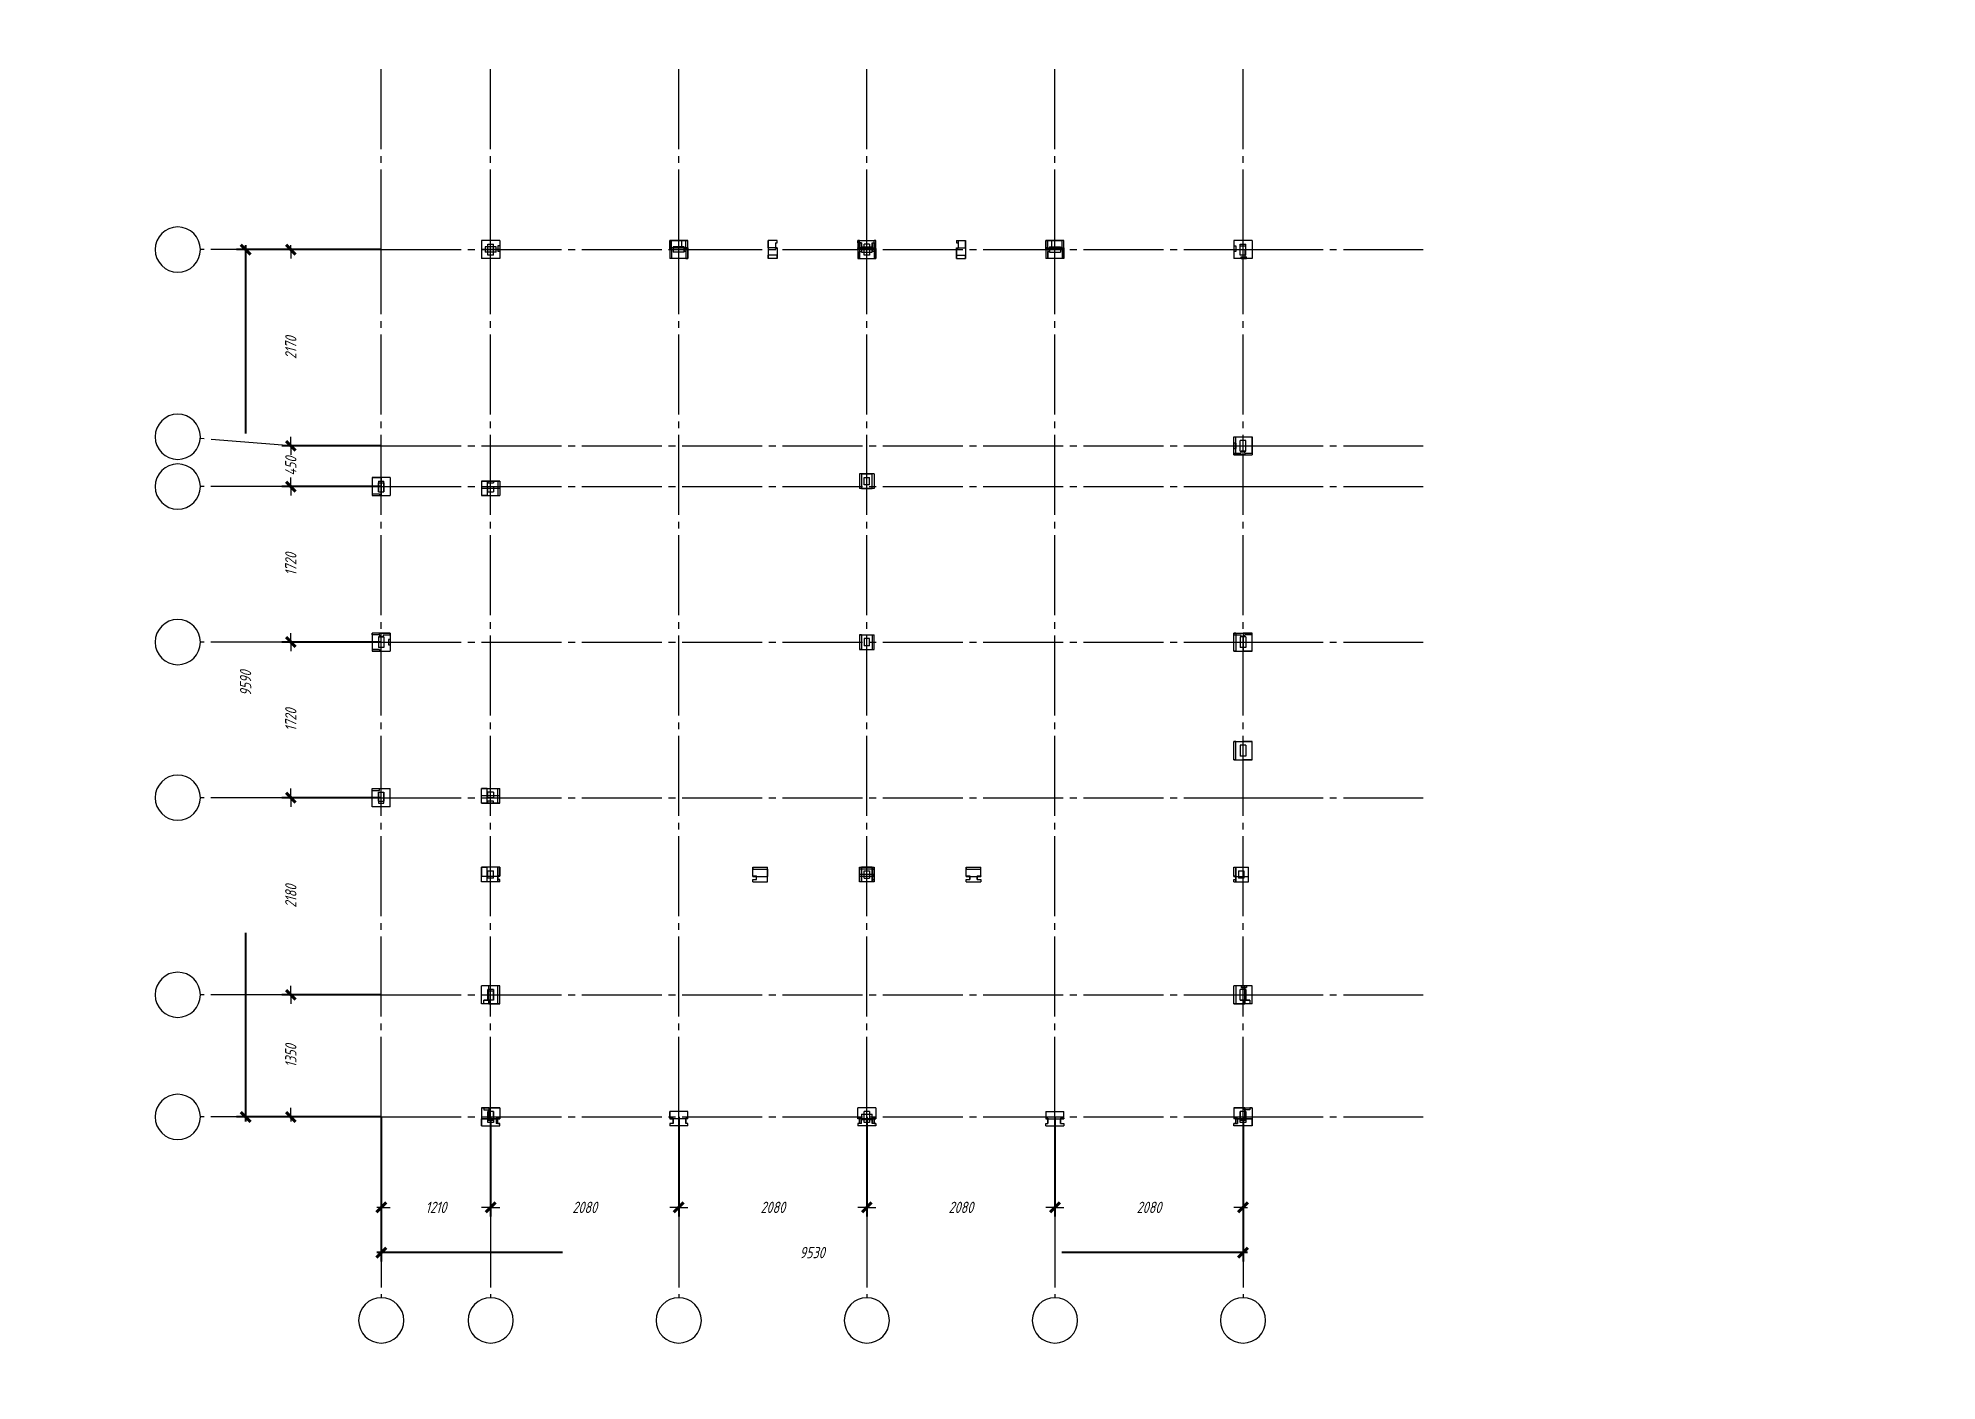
# Model space of a CAD drawing. Header units: millimetres. Extents: x 0 to 10500, y 0 to 297.
# Drawn here: x 2940 to 3360, y 0 to 297 of the extents above; entities that cross this region are included whole.
import ezdxf

# ---------------------------------------------------------------- set-up
doc = ezdxf.new("R2010")
doc.units = ezdxf.units.MM
for name, pattern in [('K5LT_AXLED', [22.1875, 17.6875, -1.5, 1.5, -1.5]), ('K5LT_BASIC', [0]), ('K5LT_THIN', [0])]:
    doc.linetypes.add(name, pattern=pattern)
doc.layers.add('Системный слой', color=7, linetype='Continuous')
doc.styles.add('KDIMTEXTSTYLE', font='GOST_AU.SHX', dxfattribs={"width": 0.96, "oblique": 15, "height": 5})
doc.styles.add('KTEXTSTYLE', font='GOST_AU.SHX', dxfattribs={"width": 0.96, "height": 5})
doc.dimstyles.new('KDIMSTYLE (0.02)', dxfattribs={"dimtxt": 5, "dimasz": 1, "dimexe": 2, "dimexo": 0, "dimgap": 1, "dimtad": 1, "dimlfac": 50, "dimtxsty": 'KDIMTEXTSTYLE', "dimsah": 1, "dimcen": 0, "dimdle": 1, "dimadec": 0, "dimazin": 0, "dimtfac": 0.667, "dimtmove": 0, "dimatfit": 3, "dimfxl": 0, "dimtvp": 1, "dimtolj": 1, "dimtzin": 0, "dimarcsym": 0})

msp = doc.modelspace()

# ---------------------------------------------------------------- blocks, each defined once
blk = doc.blocks.new('U263')
at = {"layer": 'Системный слой', "color": 30, "linetype": 'K5LT_AXLED', "lineweight": 18}
for p, q in [((2995.914169565281, 58.4019691759321), (2975.914169565281, 58.4019691759321)), ((3015.914169565281, 58.4019691759321), (2995.914169565281, 58.4019691759321)), ((3015.914169565281, 58.4019691759321), (3206.51416956528, 58.40196917593208)), ((3206.51416956528, 58.40196917593208), (3246.51416956528, 58.40196917593208))]:
    blk.add_line(p, q, dxfattribs=at)
at = {"layer": 'Системный слой', "color": 7, "linetype": 'K5LT_THIN', "lineweight": 18}
blk.add_arc((2970.914169565281, 58.4019691759321), 5, 0, 359.999994270422, dxfattribs=at)
blk = doc.blocks.new('U264')
at = {"layer": 'Системный слой', "color": 30, "linetype": 'K5LT_AXLED', "lineweight": 18}
for p, q in [((2995.914169565281, 85.4019691759321), (2975.914169565281, 85.4019691759321)), ((3015.914169565281, 85.4019691759321), (2995.914169565281, 85.4019691759321)), ((3015.914169565281, 85.4019691759321), (3206.51416956528, 85.40196917593208)), ((3206.51416956528, 85.40196917593208), (3246.51416956528, 85.40196917593208))]:
    blk.add_line(p, q, dxfattribs=at)
at = {"layer": 'Системный слой', "color": 7, "linetype": 'K5LT_THIN', "lineweight": 18}
blk.add_arc((2970.914169565281, 85.4019691759321), 5, 0, 359.999994270422, dxfattribs=at)
blk = doc.blocks.new('U265')
at = {"layer": 'Системный слой', "color": 30, "linetype": 'K5LT_AXLED', "lineweight": 18}
for p, q in [((2995.914169565281, 129.0019691759321), (2975.914169565281, 129.0019691759321)), ((3015.914169565281, 129.0019691759321), (2995.914169565281, 129.0019691759321)), ((3015.914169565281, 129.0019691759321), (3206.51416956528, 129.0019691759321)), ((3206.51416956528, 129.0019691759321), (3246.51416956528, 129.0019691759321))]:
    blk.add_line(p, q, dxfattribs=at)
at = {"layer": 'Системный слой', "color": 7, "linetype": 'K5LT_THIN', "lineweight": 18}
blk.add_arc((2970.914169565281, 129.0019691759321), 5, 0, 359.999994270422, dxfattribs=at)
blk = doc.blocks.new('U266')
at = {"layer": 'Системный слой', "color": 30, "linetype": 'K5LT_AXLED', "lineweight": 18}
for p, q in [((2995.914169565281, 163.4019691759321), (2975.914169565281, 163.4019691759321)), ((3015.914169565281, 163.4019691759321), (2995.914169565281, 163.4019691759321)), ((3015.914169565281, 163.4019691759321), (3206.51416956528, 163.4019691759321)), ((3206.51416956528, 163.4019691759321), (3246.51416956528, 163.4019691759321))]:
    blk.add_line(p, q, dxfattribs=at)
at = {"layer": 'Системный слой', "color": 7, "linetype": 'K5LT_THIN', "lineweight": 18}
blk.add_arc((2970.914169565281, 163.4019691759321), 5, 0, 359.999994270422, dxfattribs=at)
blk = doc.blocks.new('U267')
at = {"layer": 'Системный слой', "color": 30, "linetype": 'K5LT_AXLED', "lineweight": 18}
for p, q in [((2995.914169565281, 197.8019691759321), (2975.914169565281, 197.8019691759321)), ((3015.914169565281, 197.8019691759321), (2995.914169565281, 197.8019691759321)), ((3015.914169565281, 197.8019691759321), (3206.51416956528, 197.8019691759321)), ((3206.51416956528, 197.8019691759321), (3246.51416956528, 197.8019691759321))]:
    blk.add_line(p, q, dxfattribs=at)
at = {"layer": 'Системный слой', "color": 7, "linetype": 'K5LT_THIN', "lineweight": 18}
blk.add_arc((2970.914169565281, 197.8019691759321), 5, 0, 359.999994270422, dxfattribs=at)
blk = doc.blocks.new('U268')
at = {"layer": 'Системный слой', "color": 30, "linetype": 'K5LT_AXLED', "lineweight": 18}
for p, q in [((2995.914169565281, 206.8019691759321), (2975.898245957961, 208.4032430645177)), ((3015.914169565281, 206.8019691759321), (2995.914169565281, 206.8019691759321)), ((3015.914169565281, 206.8019691759321), (3206.51416956528, 206.8019691759321)), ((3206.51416956528, 206.8019691759321), (3246.51416956528, 206.8019691759321))]:
    blk.add_line(p, q, dxfattribs=at)
at = {"layer": 'Системный слой', "color": 7, "linetype": 'K5LT_THIN', "lineweight": 18}
blk.add_arc((2970.914169565281, 208.8019691759321), 5, 0, 359.999994270422, dxfattribs=at)
blk = doc.blocks.new('U269')
at = {"layer": 'Системный слой', "color": 30, "linetype": 'K5LT_AXLED', "lineweight": 18}
for p, q in [((2995.914169565281, 250.2019691759321), (2975.914169565281, 250.2019691759321)), ((3015.914169565281, 250.2019691759321), (2995.914169565281, 250.2019691759321)), ((3015.914169565281, 250.2019691759321), (3206.51416956528, 250.2019691759321)), ((3206.51416956528, 250.2019691759321), (3246.51416956528, 250.2019691759321))]:
    blk.add_line(p, q, dxfattribs=at)
at = {"layer": 'Системный слой', "color": 7, "linetype": 'K5LT_THIN', "lineweight": 18}
blk.add_arc((2970.914169565281, 250.2019691759321), 5, 0, 359.999994270422, dxfattribs=at)
blk = doc.blocks.new('U270')
at = {"layer": 'Системный слой', "color": 30, "linetype": 'K5LT_AXLED', "lineweight": 18}
for p, q in [((3015.914169565281, 250.2019691759321), (3015.914169565281, 290.2019691759321)), ((3015.914169565281, 58.4019691759321), (3015.914169565281, 250.2019691759321)), ((3015.914169565281, 58.4019691759321), (3015.914169565281, 38.4019691759321)), ((3015.914169565281, 38.4019691759321), (3015.914169565281, 18.4019691759321))]:
    blk.add_line(p, q, dxfattribs=at)
at = {"layer": 'Системный слой', "color": 7, "linetype": 'K5LT_THIN', "lineweight": 18}
blk.add_arc((3015.914169565281, 13.4019691759321), 5, 0, 359.999994270422, dxfattribs=at)
blk = doc.blocks.new('U271')
at = {"layer": 'Системный слой', "color": 30, "linetype": 'K5LT_AXLED', "lineweight": 18}
for p, q in [((3040.11416956528, 250.2019691759321), (3040.11416956528, 290.2019691759321)), ((3040.11416956528, 58.4019691759321), (3040.11416956528, 250.2019691759321)), ((3040.11416956528, 58.4019691759321), (3040.11416956528, 38.4019691759321)), ((3040.11416956528, 38.4019691759321), (3040.11416956528, 18.4019691759321))]:
    blk.add_line(p, q, dxfattribs=at)
at = {"layer": 'Системный слой', "color": 7, "linetype": 'K5LT_THIN', "lineweight": 18}
blk.add_arc((3040.11416956528, 13.4019691759321), 5, 0, 359.999994270422, dxfattribs=at)
blk = doc.blocks.new('U272')
at = {"layer": 'Системный слой', "color": 30, "linetype": 'K5LT_AXLED', "lineweight": 18}
for p, q in [((3081.71416956528, 250.2019691759321), (3081.71416956528, 290.2019691759321)), ((3081.71416956528, 58.40196917593209), (3081.71416956528, 250.2019691759321)), ((3081.71416956528, 58.40196917593209), (3081.71416956528, 38.40196917593209)), ((3081.71416956528, 38.40196917593209), (3081.71416956528, 18.40196917593209))]:
    blk.add_line(p, q, dxfattribs=at)
at = {"layer": 'Системный слой', "color": 7, "linetype": 'K5LT_THIN', "lineweight": 18}
blk.add_arc((3081.71416956528, 13.40196917593209), 5, 0, 359.999994270422, dxfattribs=at)
blk = doc.blocks.new('U273')
at = {"layer": 'Системный слой', "color": 30, "linetype": 'K5LT_AXLED', "lineweight": 18}
for p, q in [((3123.31416956528, 250.2019691759321), (3123.31416956528, 290.2019691759321)), ((3123.31416956528, 58.40196917593209), (3123.31416956528, 250.2019691759321)), ((3123.31416956528, 58.40196917593209), (3123.31416956528, 38.40196917593209)), ((3123.31416956528, 38.40196917593209), (3123.31416956528, 18.40196917593209))]:
    blk.add_line(p, q, dxfattribs=at)
at = {"layer": 'Системный слой', "color": 7, "linetype": 'K5LT_THIN', "lineweight": 18}
blk.add_arc((3123.31416956528, 13.40196917593209), 5, 0, 359.999994270422, dxfattribs=at)
blk = doc.blocks.new('U274')
at = {"layer": 'Системный слой', "color": 30, "linetype": 'K5LT_AXLED', "lineweight": 18}
for p, q in [((3164.914169565281, 250.2019691759321), (3164.914169565281, 290.2019691759321)), ((3164.914169565281, 58.40196917593209), (3164.914169565281, 250.2019691759321)), ((3164.914169565281, 58.40196917593209), (3164.914169565281, 38.40196917593209)), ((3164.914169565281, 38.40196917593209), (3164.914169565281, 18.40196917593209))]:
    blk.add_line(p, q, dxfattribs=at)
at = {"layer": 'Системный слой', "color": 7, "linetype": 'K5LT_THIN', "lineweight": 18}
blk.add_arc((3164.914169565281, 13.40196917593209), 5, 0, 359.999994270422, dxfattribs=at)
blk = doc.blocks.new('U275')
at = {"layer": 'Системный слой', "color": 30, "linetype": 'K5LT_AXLED', "lineweight": 18}
for p, q in [((3206.51416956528, 250.2019691759321), (3206.51416956528, 290.2019691759321)), ((3206.51416956528, 58.40196917593208), (3206.51416956528, 250.2019691759321)), ((3206.51416956528, 58.40196917593208), (3206.51416956528, 38.40196917593208)), ((3206.51416956528, 38.40196917593208), (3206.51416956528, 18.40196917593208))]:
    blk.add_line(p, q, dxfattribs=at)
at = {"layer": 'Системный слой', "color": 7, "linetype": 'K5LT_THIN', "lineweight": 18}
blk.add_arc((3206.51416956528, 13.40196917593208), 5, 0, 359.999994270422, dxfattribs=at)
blk = doc.blocks.new('U262')
at = {"layer": 'Системный слой'}
for name in ['U270', 'U271', 'U272', 'U273', 'U274', 'U275', 'U269', 'U268', 'U267', 'U266', 'U265', 'U264', 'U263']:
    blk.add_blockref(name, (0, 0), dxfattribs=at)
blk = doc.blocks.new('U284')
at = {"layer": 'Системный слой', "color": 7, "linetype": 'K5LT_THIN', "lineweight": 18}
for p, q in [((3038.11412072528, 252.2019242859322), (3038.11412072528, 248.2019240259322)), ((3042.11418464528, 252.2018370859322), (3038.11418798528, 252.2018370859322)), ((3038.11418798528, 252.2018370859322), (3038.11418798528, 250.2018297259322)), ((3042.114120985279, 252.2019242859322), (3042.114120985279, 248.2019240259322)), ((3042.11418464528, 252.2018370859322), (3042.11418464528, 250.2018297259322)), ((3079.71408586528, 250.6020464659321), (3079.71408586528, 252.2020340459321)), ((3079.71413988528, 250.2018770459322), (3079.71413988528, 252.2018761859322)), ((3083.31415482528, 252.2018220459322), (3079.71415840528, 252.2018220459322)), ((3083.71420192528, 252.2016641859322), (3079.71421240528, 252.2016641859322)), ((3079.71421240528, 252.2016641859322), (3079.71421240528, 248.2016746659322)), ((3080.11414568528, 250.2018593659322), (3080.11414568528, 252.2018581459322)), ((3080.114152805279, 252.2018370859322), (3083.314150125279, 252.2018370859322)), ((3082.39995452528, 250.6020621659322), (3082.39995398528, 252.2020490859322)), ((3083.71408614528, 252.2020490859322), (3082.39995398528, 252.2020490859322)), ((3083.31414370528, 250.2018593659322), (3083.31414370528, 252.2018581459322)), ((3083.31415482528, 250.6018236459322), (3083.31415482528, 252.2018220459322)), ((3083.31417020528, 252.2017716859322), (3083.71416958528, 252.2017716859322)), ((3083.714090665279, 250.6020478459321), (3083.714090665279, 252.2020340459321)), ((3083.71413816528, 250.2018770459322), (3083.71413816528, 252.2018761859322)), ((3083.71420192528, 248.2016746659322), (3083.71420192528, 252.2016641859322)), ((3103.51410686528, 252.2020980259322), (3101.51410360528, 252.2020925659321)), ((3101.51410360528, 250.6021201059321), (3101.51410360528, 252.2020925659321)), ((3101.51413016528, 252.2018659659322), (3101.51413016528, 249.0018670659322)), ((3103.51411388528, 251.6820334259322), (3103.51411388528, 252.2020253459322)), ((3121.31410344528, 252.2016641859322), (3121.31410344528, 248.2016746659322)), ((3121.31410344528, 252.2016641859322), (3125.31409296528, 252.2016641859322)), ((3121.71411290528, 252.2017792059321), (3121.314113485279, 252.2017792059321)), ((3121.314121925279, 251.6818764059321), (3121.314121925279, 252.2018761859322)), ((3121.31413570528, 252.2020340459321), (3124.91414000528, 252.2020340459321)), ((3121.71411222528, 250.6017695859322), (3121.71411222528, 252.2017716859322)), ((3121.71411290528, 251.6817799459322), (3121.71411290528, 252.2017792059321)), ((3121.71411806528, 252.2018370859322), (3124.91411538528, 252.2018370859322)), ((3121.714119985279, 250.2018593659322), (3121.714119985279, 252.2018581459322)), ((3124.91410832528, 251.6817799459322), (3124.91410832528, 252.2017792059321)), ((3125.31410774528, 252.2017792059321), (3124.91410832528, 252.2017792059321)), ((3124.91411800528, 250.2018593659322), (3124.91411800528, 252.2018581459322)), ((3124.91412038528, 250.6018643259321), (3124.91412038528, 252.2018761859322)), ((3125.314106785279, 248.2017777259322), (3125.314106785279, 252.2017716859322)), ((3125.31414242528, 251.6820483859321), (3125.31414242528, 252.2020490859322)), ((3143.11416600528, 252.2020400459321), (3143.11416600528, 251.6820483859321)), ((3143.11416600528, 252.2020400459321), (3145.11416870528, 252.2020400459321)), ((3143.51411188528, 252.2018656459321), (3143.51411188528, 250.6018628459322)), ((3143.51411188528, 252.2018656459321), (3145.114110665279, 252.2018656459321)), ((3145.114110665279, 252.2018656459321), (3145.114110665279, 249.0018670659322)), ((3145.11416370528, 250.6020195859321), (3145.11416370528, 252.2020250059322)), ((3166.91398400528, 252.2016641859322), (3162.91399448528, 252.2016641859322)), ((3162.91399448528, 252.2016641859322), (3162.91399448528, 248.2016746659322)), ((3163.31404940528, 252.2017716859322), (3162.91405000528, 252.2017716859322)), ((3162.91410398528, 250.2018770459322), (3162.91410398528, 252.2018761859322)), ((3162.91419514528, 250.6020370259321), (3162.91419514528, 252.2020526659321)), ((3162.91419514528, 252.2020526659321), (3164.22824764528, 252.2020490859322)), ((3163.31407562528, 250.6018236459322), (3163.31407562528, 252.2018220459322)), ((3166.914072065279, 252.2018220459322), (3163.31407562528, 252.2018220459322)), ((3163.31408332528, 252.2018370859322), (3166.51408066528, 252.2018370859322)), ((3163.31409428528, 250.2018593659322), (3163.31409428528, 252.2018581459322)), ((3164.22824764528, 250.6020335059322), (3164.22824764528, 252.2020490859322)), ((3166.51409230528, 250.2018593659322), (3166.51409230528, 252.2018581459322)), ((3166.91398400528, 248.2016746659322), (3166.91398400528, 252.2016641859322)), ((3166.91410226528, 250.2018770459322), (3166.91410226528, 252.2018761859322)), ((3166.91419030528, 250.6020187059321), (3166.91419030528, 252.2020340459321)), ((3208.51404572528, 252.2018370859322), (3204.514049065279, 252.2018370859322)), ((3204.514049065279, 252.2018370859322), (3204.514049065279, 250.2018297259322)), ((3204.51413154528, 252.2019242859322), (3204.51413154528, 248.2019240259322)), ((3208.51404572528, 252.2018370859322), (3208.51404572528, 248.2018404259322)), ((3042.11418464528, 250.2018297259322), (3038.11418798528, 250.2018297259322)), ((3042.114310885279, 248.2016746659322), (3038.114321365279, 248.2016746659322)), ((3038.91431926528, 250.8016682259321), (3038.91431926528, 249.6016713659321)), ((3041.31431298528, 249.6016713659321), (3038.91431926528, 249.6016713659321)), ((3041.31431632528, 250.8016637659322), (3038.91432272528, 250.8016637659322)), ((3039.51408406528, 249.0019284459322), (3039.51408324528, 251.4019283059322)), ((3039.51408666528, 251.4019238259322), (3040.71408674528, 251.4019242459322)), ((3040.71408756528, 249.0019244859321), (3039.51408748528, 249.0019240859321)), ((3040.71408756528, 249.0019244859321), (3040.71408674528, 251.4019242459322)), ((3041.31431298528, 249.6016713659321), (3041.31431298528, 250.8016682259321)), ((3042.11421468528, 251.0017974659322), (3041.714215185279, 251.0017974659322)), ((3041.714215185279, 251.0017974659322), (3041.714215185279, 249.8017989659322)), ((3042.11421468528, 249.8017989659322), (3041.714215185279, 249.8017989659322)), ((3042.11421468528, 251.0017974659322), (3042.11421468528, 249.8017989659322)), ((3079.71407434528, 250.6020796259322), (3079.71407434528, 248.2020615859323)), ((3083.714090665279, 250.6020478459321), (3079.71408586528, 250.6020464659321)), ((3079.71413988528, 250.2018770459322), (3083.71413816528, 250.2018770459322)), ((3080.11414568528, 250.2018593659322), (3079.71414604528, 250.2018593659322)), ((3079.71414604528, 250.2018593659322), (3079.71414604528, 248.2018606059322)), ((3080.114152805279, 248.2018404259322), (3079.714153265279, 248.2018404259322)), ((3083.71420192528, 248.2016746659322), (3079.71421240528, 248.2016746659322)), ((3083.31414370528, 250.2018593659322), (3080.11414568528, 250.2018593659322)), ((3080.11414568528, 250.2018593659322), (3080.11414568528, 248.2018606059322)), ((3080.514210305279, 250.8016682259321), (3080.514210305279, 249.6016713659321)), ((3082.91420402528, 249.6016713659321), (3080.514210305279, 249.6016713659321)), ((3082.91420542528, 250.8016637659322), (3080.51421182528, 250.8016637659322)), ((3083.71408506528, 250.6020661659322), (3082.39995452528, 250.6020621659322)), ((3083.31416790528, 250.6017814859322), (3082.91416848528, 250.6017769859322)), ((3083.31416790528, 249.8017781259322), (3082.91416848528, 249.8017781259322)), ((3082.91417080528, 250.6017695859322), (3082.91417080528, 249.8017707859322)), ((3082.91420402528, 249.6016713659321), (3082.91420402528, 250.8016682259321)), ((3083.71414358528, 250.2018593659322), (3083.31414370528, 250.2018593659322)), ((3083.31414370528, 250.2018593659322), (3083.31414370528, 248.2018606059322)), ((3083.314150125279, 248.2018404259322), (3083.71414992528, 248.2018404259322)), ((3083.31416790528, 250.6017814859322), (3083.71416732528, 250.6017814859322)), ((3083.31416790528, 249.8017781259322), (3083.31416790528, 248.2017849259321)), ((3083.71414358528, 250.2018593659322), (3083.71414358528, 248.2018606059322)), ((3083.71415444528, 250.6018236459322), (3083.71415444528, 250.2018150059322)), ((3083.71416732528, 250.6017814859322), (3083.71416732528, 248.2017849259321)), ((3103.51410436528, 250.6021517459322), (3101.514100565279, 250.6021456859322)), ((3101.514100565279, 250.6021456859322), (3101.514100565279, 248.2021099459322)), ((3103.51410436528, 248.2021151859322), (3101.514100565279, 248.2021099459322)), ((3103.11411390528, 250.6020195859321), (3101.51411148528, 250.6020195859321)), ((3103.51412926528, 249.0018670659322), (3101.51413016528, 249.0018670659322)), ((3101.51413034528, 248.2018663059322), (3101.51413034528, 249.0018656059321)), ((3103.11411390528, 251.6820334259322), (3103.11411390528, 250.6020195859321)), ((3103.11411360528, 250.4420348859321), (3103.11411360528, 250.6020225459321)), ((3103.11411360528, 250.6020225459321), (3103.51411360528, 250.6020225459321)), ((3103.114129945279, 251.6818749059322), (3103.51412926528, 251.6818749059322)), ((3103.114129945279, 251.6818749059322), (3103.114129945279, 250.4418754659321)), ((3103.114129945279, 250.4418754659321), (3103.51412926528, 250.4418754659321)), ((3103.51410436528, 250.6021517459322), (3103.51410436528, 248.2021151859322)), ((3103.51411360528, 250.4420348859321), (3103.51411360528, 250.6020225459321)), ((3103.51412926528, 250.4418754659321), (3103.51412926528, 249.0018670659322)), ((3103.51412940528, 248.2018663059322), (3103.51412940528, 249.0018656059321)), ((3121.31410344528, 248.2016746659322), (3125.31409296528, 248.2016746659322)), ((3121.314113485279, 251.6817799459322), (3121.71411290528, 251.6817799459322)), ((3121.314113485279, 250.4417817259322), (3121.314113485279, 248.2017849259321)), ((3121.71411806528, 248.2018404259322), (3121.31411852528, 248.2018404259322)), ((3121.714119985279, 250.2018593659322), (3121.314120365279, 250.2018593659322)), ((3121.314120365279, 250.2018593659322), (3121.314120365279, 248.2018606059322)), ((3122.11412158528, 251.6818764059321), (3121.314121925279, 251.6818764059321)), ((3121.314121925279, 250.4418769459322), (3121.314121925279, 250.2018770459322)), ((3121.314121925279, 250.2018770459322), (3125.31412020528, 250.2018770459322)), ((3121.31413596528, 250.4420348859321), (3121.31413596528, 250.6020225459321)), ((3122.11413694528, 250.4420348859321), (3121.31413596528, 250.4420348859321)), ((3121.314136745279, 250.6020314259322), (3122.11413780528, 250.6020314259322)), ((3121.71411262528, 251.6817769659321), (3122.11411204528, 251.6817769659321)), ((3121.71411262528, 251.6817769659321), (3121.71411262528, 250.6017740259321)), ((3122.11411204528, 250.6017740259321), (3121.71411262528, 250.6017740259321)), ((3121.71411290528, 248.2017849259321), (3121.71411290528, 249.8017781259322)), ((3121.71411290528, 249.8017781259322), (3122.11411232528, 249.8017781259322)), ((3124.91411800528, 250.2018593659322), (3121.714119985279, 250.2018593659322)), ((3121.714119985279, 250.2018593659322), (3121.714119985279, 248.2018606059322)), ((3122.11410134528, 250.8016682259321), (3124.514095065279, 250.8016682259321)), ((3122.11410134528, 250.8016682259321), (3122.11410134528, 249.6016713659321)), ((3122.11410092528, 249.6016669659321), (3124.51409452528, 249.6016669659321)), ((3122.11411160528, 250.6017695859322), (3122.11411160528, 249.8017707859322)), ((3122.11411232528, 250.4417817259322), (3122.11411232528, 249.8017781259322)), ((3122.11412158528, 250.4418769459322), (3122.11412158528, 251.6818764059321)), ((3122.114136645279, 251.6820334259322), (3122.114136645279, 250.6020195859321)), ((3122.11413694528, 250.4420348859321), (3122.11413694528, 250.6020225459321)), ((3122.114136645279, 250.6020195859321), (3124.91414000528, 250.6020195859321)), ((3122.11413808528, 250.6020343859322), (3124.51414134528, 250.6020343859322)), ((3123.91412268528, 251.4021493859321), (3122.71411978528, 251.4021489859321)), ((3122.71412062528, 249.0021436059322), (3122.71411978528, 251.4021489859321)), ((3123.91412350528, 249.0021440259322), (3122.71412062528, 249.0021436059322)), ((3123.91412268528, 251.4021493859321), (3123.91412350528, 249.0021440259322)), ((3124.514095065279, 249.6016713659321), (3124.514095065279, 250.8016682259321)), ((3124.51410798528, 249.8017707859322), (3124.51410798528, 250.6017695859322)), ((3124.91410738528, 249.8017707859322), (3124.51410798528, 249.8017707859322)), ((3124.51410852528, 251.6817769659321), (3124.91410794528, 251.6817769659321)), ((3124.51410852528, 250.6017740259321), (3124.91410794528, 250.6017740259321)), ((3124.51410888528, 250.4417817259322), (3124.51410888528, 249.8017781259322)), ((3124.51414134528, 251.6820483859321), (3124.51414134528, 250.6020343859322)), ((3124.51414096528, 250.4420437459322), (3124.51414096528, 250.6020314259322)), ((3124.51414096528, 250.6020314259322), (3125.31414202528, 250.6020314259322)), ((3125.31414202528, 250.4420437459322), (3124.51414096528, 250.4420437459322)), ((3124.51415362528, 250.4421470859322), (3124.51415362528, 251.6821500659322)), ((3124.51415362528, 251.6821500659322), (3125.31415554528, 251.6821500659322)), ((3124.91410738528, 249.8017707859322), (3124.91410738528, 248.2017777259322)), ((3124.91410832528, 251.6817799459322), (3125.31410774528, 251.6817799459322)), ((3124.91410794528, 251.6817769659321), (3124.91410794528, 250.6017740259321)), ((3124.91411538528, 248.2018404259322), (3125.31411518528, 248.2018404259322)), ((3125.31411788528, 250.2018593659322), (3124.91411800528, 250.2018593659322)), ((3124.91411800528, 250.2018593659322), (3124.91411800528, 248.2018606059322)), ((3125.31412020528, 250.6018643259321), (3124.91412038528, 250.6018643259321)), ((3125.31411324528, 250.4418237859322), (3125.31411324528, 250.2018150059322)), ((3125.31411788528, 250.2018593659322), (3125.31411788528, 248.2018606059322)), ((3125.31412020528, 250.2018770459322), (3125.31412020528, 250.6018643259321)), ((3125.31414202528, 250.4420437459322), (3125.31414202528, 250.6020314259322)), ((3125.31415554528, 250.4421470859322), (3125.31415554528, 248.2021416859322)), ((3143.11411110528, 249.0018656059321), (3143.11411110528, 248.2018659859321)), ((3143.11411110528, 248.2018659859321), (3145.11411016528, 248.2018659859321)), ((3143.11411156528, 250.6018628459322), (3143.11411156528, 249.0018670659322)), ((3143.11411156528, 249.0018670659322), (3145.114110665279, 249.0018670659322)), ((3143.11416506528, 250.6020314259322), (3143.51416608528, 250.6020314259322)), ((3143.11416506528, 250.6020314259322), (3143.11416506528, 250.4420437459322)), ((3143.11416600528, 251.6820483859321), (3143.514167045279, 251.6820483859321)), ((3143.11418494528, 250.4421062659322), (3143.514186225279, 250.4421062659322)), ((3143.11419212528, 248.2021148659322), (3143.11419212528, 250.6021157859321)), ((3143.11419212528, 250.6021157859321), (3145.11419474528, 250.6021104259322)), ((3143.51418492528, 251.6821046459321), (3143.51418492528, 250.6020891259321)), ((3143.51418492528, 250.6020891259321), (3145.11418608528, 250.6020848259321)), ((3143.514186225279, 250.6020931659322), (3143.514186225279, 250.4421062659322)), ((3145.11411016528, 248.2018659859321), (3145.11411016528, 249.0018656059321)), ((3145.11419474528, 250.6021104259322), (3145.11419474528, 248.2021096259322)), ((3166.91398400528, 248.2016746659322), (3162.91399448528, 248.2016746659322)), ((3162.91405388528, 250.6017814859322), (3162.91405388528, 248.2017849259321)), ((3163.31407562528, 250.6018236459322), (3162.914076025279, 250.6018236459322)), ((3162.914076025279, 250.6018236459322), (3162.914076025279, 250.2018150059322)), ((3163.31408332528, 248.2018404259322), (3162.91408378528, 248.2018404259322)), ((3163.31409428528, 250.2018593659322), (3162.91409466528, 250.2018593659322)), ((3162.91409466528, 250.2018593659322), (3162.91409466528, 248.2018606059322)), ((3162.91410398528, 250.2018770459322), (3166.91410226528, 250.2018770459322)), ((3162.91419514528, 250.6020370259321), (3164.22824764528, 250.6020335059322)), ((3162.91420858528, 250.6020626259322), (3166.91420912528, 250.6020518659322)), ((3163.31405332528, 250.6017814859322), (3163.714052745279, 250.6017769859322)), ((3163.31405332528, 248.2017849259321), (3163.31405332528, 249.8017781259322)), ((3163.31405332528, 249.8017781259322), (3163.714052745279, 249.8017781259322)), ((3166.51409230528, 250.2018593659322), (3163.31409428528, 250.2018593659322)), ((3163.31409428528, 250.2018593659322), (3163.31409428528, 248.2018606059322)), ((3163.71399002528, 249.6016669659321), (3166.11398362528, 249.6016669659321)), ((3163.71399238528, 250.8016682259321), (3166.11398610528, 250.8016682259321)), ((3163.71399238528, 250.8016682259321), (3163.71399238528, 249.6016713659321)), ((3163.71404880528, 250.6017695859322), (3163.71404880528, 249.8017707859322)), ((3166.11398610528, 250.8016682259321), (3166.11398610528, 249.6016713659321)), ((3166.91408044528, 248.2018404259322), (3166.51408066528, 248.2018404259322)), ((3166.91409218528, 250.2018593659322), (3166.51409230528, 250.2018593659322)), ((3166.51409230528, 250.2018593659322), (3166.51409230528, 248.2018606059322)), ((3166.91409218528, 250.2018593659322), (3166.91409218528, 248.2018606059322)), ((3166.91420912528, 250.6020518659322), (3166.91420912528, 248.2020615859323)), ((3208.51387504528, 248.2016746659322), (3204.51388552528, 248.2016746659322)), ((3204.51402590528, 251.0018139059322), (3204.91402546528, 251.0018139059322)), ((3204.51402590528, 251.0018139059322), (3204.51402590528, 249.8018152059322)), ((3204.91402546528, 249.8018152059322), (3204.51402590528, 249.8018152059322)), ((3204.514049065279, 250.2018297259322), (3206.914051945279, 250.2018297259322)), ((3204.91402546528, 251.0018139059322), (3204.91402546528, 249.8018152059322)), ((3205.913883565279, 249.0016725659322), (3205.913883565279, 251.0016666059321)), ((3205.913883565279, 251.0016666059321), (3207.11388042528, 251.0016666059321)), ((3207.11413170528, 249.0019240859321), (3205.91413162528, 249.0019240859321)), ((3205.914135965279, 249.0019284459322), (3205.914135965279, 251.4019287059321)), ((3205.914135965279, 251.4019287059321), (3207.11413608528, 251.4019287059321)), ((3206.11402416528, 248.2018169459321), (3206.11402416528, 248.6018165059322)), ((3206.11402416528, 248.6018165059322), (3207.314022845279, 248.6018165059322)), ((3206.11402416528, 248.2018169459321), (3207.314022845279, 248.2018169459321)), ((3208.51403088528, 248.2018260059321), (3206.91403734528, 248.2018260059321)), ((3206.914051945279, 250.2018297259322), (3206.914051945279, 248.2018404259322)), ((3207.11387602528, 249.0016682059322), (3207.11387602528, 251.0016621459322)), ((3207.11413170528, 249.0019240859321), (3207.11413170528, 251.4019242459322)), ((3207.314022845279, 248.2018169459321), (3207.314022845279, 248.6018165059322)), ((3204.51388552528, 208.8017778659323), (3208.51387504528, 208.8017778659323)), ((3204.91401750528, 207.4018568259322), (3204.51401798528, 207.4018568259322)), ((3204.51401798528, 207.4018568259322), (3204.51401798528, 206.2018582259321)), ((3204.51403198528, 206.2018660059323), (3204.91403158528, 206.2018660059323)), ((3204.514049065279, 204.8018766659322), (3204.514049065279, 208.8018733259321)), ((3204.514049065279, 208.8018733259321), (3204.91404846528, 208.8018733259321)), ((3204.91401750528, 207.4018568259322), (3204.91401750528, 206.2018582259321)), ((3204.91404846528, 204.8018766659322), (3204.91404846528, 208.8018733259321)), ((3207.11387602528, 208.0017775059321), (3205.91387922528, 208.0017775059321)), ((3205.913883565279, 205.6017862459322), (3205.913883565279, 208.0017799659322)), ((3206.51405226528, 204.8018766659322), (3206.51405226528, 208.8018733259321)), ((3206.51405226528, 208.8018733259321), (3208.51404572528, 208.8018733259321)), ((3207.11387602528, 205.6017839059323), (3207.11387602528, 208.0017775059321)), ((3208.51403088528, 205.2018685859321), (3208.51403088528, 208.8018650259322)), ((3208.51404572528, 208.8018733259321), (3208.51404572528, 204.8018766659322)), ((3204.51398720528, 204.8018432459321), (3204.51398720528, 205.2018426459322)), ((3204.51398720528, 205.2018426459322), (3206.11398722528, 205.2018426459322)), ((3204.51398720528, 204.8018432459321), (3208.51398116528, 204.8018432459321)), ((3206.91399086528, 204.8018470859323), (3204.51399430528, 204.8018470859323)), ((3204.514049065279, 204.8018766659322), (3204.91404846528, 204.8018766659322)), ((3205.913883565279, 205.6017862459322), (3207.11388042528, 205.6017862459322)), ((3206.91398602528, 205.6018420459321), (3206.11398722528, 205.6018420459321)), ((3206.11399446528, 205.2018465259322), (3206.11399446528, 205.6018459459322)), ((3206.91403246528, 204.8018689859322), (3206.51403774528, 204.8018689859322)), ((3206.51405226528, 204.8018766659322), (3208.51404572528, 204.8018766659322)), ((3206.91399086528, 205.2018465259322), (3206.91399086528, 205.6018459459322)), ((3206.91399086528, 205.2018465259322), (3206.91399086528, 204.8018470859323)), ((3206.91403246528, 205.2018685859321), (3208.51403088528, 205.2018685859321)), ((3208.51398116528, 205.2018426459322), (3208.51398116528, 204.8018432459321)), ((3013.91412988528, 199.8019160459322), (3013.91412988528, 196.2019162059322)), ((3013.91414524528, 199.8019091459321), (3015.914144845279, 199.8019091459321)), ((3013.91415612528, 197.8017048659321), (3017.91414418528, 197.8017096659322)), ((3017.91416240528, 199.8019007259322), (3013.91416394528, 199.8019007259322)), ((3013.91416394528, 199.8019007259322), (3013.91416394528, 197.8017015059322)), ((3013.91417134528, 199.8018974059321), (3013.91417134528, 195.8018992659321)), ((3015.314000305279, 196.6019693859322), (3015.313999625279, 198.6018575059321)), ((3015.313999625279, 198.6018575059321), (3016.51400110528, 198.6018579259321)), ((3015.31415022528, 199.0018977859321), (3016.51414966528, 199.0018981859322)), ((3015.31415022528, 199.0018977859321), (3015.314151065279, 196.6018984659322)), ((3015.914144845279, 199.8019091459321), (3015.914144845279, 195.8019099459321)), ((3016.51400560528, 198.6018559059322), (3016.51400628528, 196.6019678659322)), ((3016.51415498528, 196.6018969659321), (3016.51415416528, 199.0018961659321)), ((3017.91416240528, 199.8019007259322), (3017.91416240528, 197.8017015059322)), ((3017.91416948528, 199.8018974059321), (3017.91416948528, 195.8018992659321)), ((3042.11409118528, 197.4018870259322), (3038.114097685279, 197.4018809059322)), ((3038.11411200528, 199.0019259259322), (3042.11410476528, 199.0019308459322)), ((3038.11411200528, 199.0019259259322), (3038.11411200528, 197.4018728259321)), ((3039.314170765279, 199.0018910059321), (3038.11417174528, 199.0018910059321)), ((3038.11417174528, 199.0018910059321), (3038.11417174528, 195.8018929659322)), ((3041.71418472528, 199.0018815059321), (3039.31418674528, 199.0018815059321)), ((3039.31418674528, 199.0018815059321), (3039.31418674528, 195.8018841659321)), ((3039.51401050528, 196.6019805859322), (3039.51401008528, 197.8019819859322)), ((3039.51401008528, 197.8019819859322), (3040.71401190528, 197.8019824059322)), ((3040.71408736528, 199.0019262459321), (3039.51408712528, 199.0019262459321)), ((3039.51408712528, 199.0019262459321), (3039.51408712528, 198.6019261859321)), ((3039.51408712528, 198.6019261859321), (3040.71408736528, 198.6019261859321)), ((3040.71401526528, 197.8019804259321), (3040.71401568528, 196.6019790859321)), ((3040.71408736528, 199.0019262459321), (3040.71408736528, 198.6019261859321)), ((3042.11416928528, 199.0018910059321), (3041.71416928528, 199.0018910059321)), ((3041.71418472528, 199.0018815059321), (3041.71418472528, 195.8018841659321)), ((3042.11410476528, 199.0019308459322), (3042.11410476528, 197.4018789459321)), ((3042.11416928528, 199.0018910059321), (3042.11416928528, 195.8018929659322)), ((3122.11412134528, 200.6018984459322), (3121.71412176528, 200.6018984459322)), ((3121.71412176528, 200.6018984459322), (3121.71412176528, 197.4018998259322)), ((3122.11412134528, 197.4018998259322), (3121.71412176528, 197.4018998259322)), ((3124.91415458528, 200.6020270659322), (3121.71414688528, 200.6020270659322)), ((3124.91415458528, 197.4020193659322), (3121.71414688528, 197.4020193659322)), ((3122.11411760528, 200.6018801659321), (3124.51411560528, 200.6018801659321)), ((3122.11411760528, 197.4018828459321), (3124.51411560528, 197.4018828459321)), ((3122.11412134528, 200.6018984459322), (3122.11412134528, 197.4018998259322)), ((3122.71415002528, 198.2020232859322), (3122.71414946528, 199.8020268059321)), ((3122.71414902528, 199.8020247259321), (3123.91415190528, 199.8020251459321)), ((3123.91415246528, 198.2020217059321), (3122.71414956528, 198.2020212859321)), ((3123.91415246528, 198.2020217059321), (3123.91415190528, 199.8020251459321)), ((3124.51411560528, 197.4018828459321), (3124.51411560528, 200.6018801659321)), ((3124.91411812528, 200.6018900059322), (3124.51411812528, 200.6018900059322)), ((3124.91411812528, 197.4018919859322), (3124.51411812528, 197.4018919859322)), ((3124.91411812528, 200.6018900059322), (3124.91411812528, 197.4018919859322)), ((3013.91400706528, 196.2019669659321), (3015.51400898528, 196.2019669659321)), ((3013.91414524528, 195.8019099459321), (3015.914144845279, 195.8019099459321)), ((3013.91417134528, 195.8018992659321), (3017.91416948528, 195.8018992659321)), ((3015.314000305279, 196.6019693859322), (3016.51400180528, 196.6019697859322)), ((3015.51400898528, 196.2019669659321), (3015.51400898528, 195.8019664859322)), ((3015.51400898528, 195.8019664859322), (3017.914011865279, 195.8019664859322)), ((3015.51412982528, 195.8019162259322), (3015.91412980528, 195.8019162259322)), ((3038.11401574528, 195.8019774859322), (3042.11402162528, 195.8019774859322)), ((3039.314170765279, 195.8018929659322), (3038.11417174528, 195.8018929659322)), ((3039.31418674528, 195.8018841659321), (3041.71418472528, 195.8018841659321)), ((3039.51401050528, 196.6019805859322), (3040.71401232528, 196.6019810059322)), ((3041.71416928528, 195.8018929659322), (3042.11416928528, 195.8018929659322)), ((3013.91412988528, 165.0019175659322), (3013.91412988528, 161.8019177059321)), ((3015.914144845279, 165.4019159859321), (3013.91414524528, 165.4019159859321)), ((3015.51422196528, 165.0019083859322), (3013.91422354528, 165.0019083859322)), ((3013.91422354528, 165.0019083859322), (3013.91422354528, 161.4019119459322)), ((3013.91431336528, 165.0018995859321), (3013.91431336528, 165.4018988259322)), ((3017.91437428528, 165.4018915259321), (3013.91438474528, 165.4018915259321)), ((3013.91438474528, 165.4018915259321), (3013.91438474528, 161.4019020059322)), ((3016.51437788528, 164.6018936259321), (3015.31438102528, 164.6018936259321)), ((3015.31438556528, 164.6018932059321), (3015.31438556528, 162.2018995859321)), ((3015.51422196528, 165.4019079859322), (3015.91422080528, 165.4019079859322)), ((3015.51430276528, 165.0019003259322), (3015.51430276528, 165.4018996059321)), ((3015.51430276528, 165.4018996059321), (3017.91429840528, 165.4018996059321)), ((3015.51430276528, 165.0019003259322), (3015.51430276528, 164.6019010659322)), ((3015.514310065279, 164.6019003459321), (3016.31430856528, 164.6019003459321)), ((3015.91412980528, 161.4019177259322), (3015.91412980528, 165.4019175459321)), ((3016.31430106528, 165.0019003259322), (3017.91429840528, 165.0019003259322)), ((3016.31430106528, 165.0019003259322), (3016.31430106528, 164.6019010659322)), ((3016.51437788528, 164.6018936259321), (3016.51437788528, 162.2018999259321)), ((3017.91421664528, 164.0019093859322), (3017.51421702528, 164.0019093859322)), ((3017.51421702528, 164.0019093859322), (3017.51421702528, 162.8019105459322)), ((3017.91421664528, 164.0019093859322), (3017.91421664528, 162.8019105459322)), ((3017.91429840528, 165.0019003259322), (3017.91429840528, 165.4018996059321)), ((3017.91437428528, 165.4018915259321), (3017.91437428528, 161.4019020059322)), ((3122.11412134528, 165.0019138059321), (3121.71412176528, 165.0019138059321)), ((3121.71414688528, 165.0019413459322), (3124.91415458528, 165.0019413459322)), ((3121.71414688528, 165.0019413459322), (3121.71414688528, 161.8019336459322)), ((3122.11412134528, 165.0019138059321), (3122.11412134528, 161.8019151859322)), ((3123.91409552528, 164.2018937859322), (3122.71409878528, 164.2018937859322)), ((3122.71409902528, 164.2018939859321), (3122.71409902528, 162.6018983059321)), ((3123.91409552528, 162.6018981259322), (3123.91409552528, 164.2018937859322)), ((3124.51411560528, 165.0019098859321), (3124.51411560528, 161.8019125659322)), ((3124.51411560528, 165.0019098859321), (3124.91411552528, 165.0019098859321)), ((3124.91411552528, 161.8019125659322), (3124.91411552528, 165.0019098859321)), ((3204.51399430528, 165.4019035259321), (3204.51399430528, 165.0019041059322)), ((3204.51399430528, 165.0019041059322), (3206.11399446528, 165.0019041059322)), ((3204.91406846528, 165.4019117459322), (3204.51406896528, 165.4019117459322)), ((3204.51413154528, 161.4019183859321), (3204.51413154528, 165.4019186459322)), ((3204.51413154528, 165.4019186459322), (3208.51413180528, 165.4019186459322)), ((3204.91406846528, 165.4019117459322), (3204.91406846528, 161.4019142259321)), ((3207.11413170528, 164.6019185859321), (3205.91413162528, 164.6019185859321)), ((3205.91413162528, 164.6019185859321), (3205.91413162528, 162.2019184459321)), ((3206.11398722528, 164.6019039459322), (3206.11398722528, 165.0019033459322)), ((3206.91398602528, 164.6019039459322), (3206.11398722528, 164.6019039459322)), ((3208.51403088528, 165.4019079859322), (3206.51403774528, 165.4019079859322)), ((3206.51405226528, 165.4019095659322), (3206.51405226528, 161.4019129059321)), ((3206.91398602528, 164.6019039459322), (3206.91398602528, 165.0019033459322)), ((3208.51398858528, 165.0019041059322), (3206.91399330528, 165.0019041059322)), ((3207.11413170528, 164.6019185859321), (3207.11413170528, 162.2019184459321)), ((3208.51398858528, 165.0019041059322), (3208.51398858528, 165.4019035259321)), ((3208.51413180528, 161.4019183859321), (3208.51413180528, 165.4019186459322)), ((3015.51400898528, 161.8019257659321), (3013.91400706528, 161.8019257659321)), ((3015.914144845279, 161.4019167859321), (3013.91414524528, 161.4019167859321)), ((3013.91438474528, 161.4019020059322), (3017.91437428528, 161.4019020059322)), ((3016.51438238528, 162.2018995859321), (3015.31438556528, 162.2018995859321)), ((3015.51400898528, 161.8019257659321), (3015.51400898528, 161.4019252859322)), ((3015.51400898528, 161.4019252859322), (3017.914011865279, 161.4019252859322)), ((3015.51412982528, 161.4019177259322), (3015.91412980528, 161.4019177259322)), ((3017.51421702528, 162.8019105459322), (3017.91421664528, 162.8019105459322)), ((3122.11411760528, 161.8019125659322), (3121.714118185279, 161.8019125659322)), ((3121.71414688528, 161.8019336459322), (3124.91415458528, 161.8019336459322)), ((3123.91409552528, 162.6018981259322), (3122.71409878528, 162.6018981259322)), ((3124.51411560528, 161.8019125659322), (3124.91411552528, 161.8019125659322)), ((3204.91404846528, 161.4019129059321), (3204.514049065279, 161.4019129059321)), ((3204.51413154528, 161.4019183859321), (3208.51413180528, 161.4019183859321)), ((3207.11413170528, 162.2019184459321), (3205.91413162528, 162.2019184459321)), ((3208.51403088528, 161.4019119459322), (3206.51403774528, 161.4019119459322)), ((3204.91404846528, 141.4019295859321), (3204.514049065279, 141.4019295859321)), ((3204.51413154528, 137.4019168259321), (3204.51413154528, 141.4019170859322)), ((3204.51413154528, 141.4019170859322), (3208.51413180528, 141.4019170859322)), ((3204.91404846528, 137.4019329259322), (3204.91404846528, 141.4019295859321)), ((3207.11413170528, 140.6019170259322), (3205.91413162528, 140.6019170259322)), ((3205.91413162528, 140.6019170259322), (3205.91413162528, 138.2019168859321)), ((3208.51404572528, 141.4019295859321), (3206.51405226528, 141.4019295859321)), ((3206.51405226528, 137.4019329259322), (3206.51405226528, 141.4019295859321)), ((3207.11413170528, 140.6019170259322), (3207.11413170528, 138.2019168859321)), ((3208.51413180528, 137.4019168259321), (3208.51413180528, 141.4019170859322)), ((3204.91404846528, 137.4019329259322), (3204.514049065279, 137.4019329259322)), ((3204.51413154528, 137.4019168259321), (3208.51413180528, 137.4019168259321)), ((3207.11413170528, 138.2019168859321), (3205.91413162528, 138.2019168859321)), ((3208.51404572528, 137.4019329259322), (3206.51405226528, 137.4019329259322)), ((3013.91400706528, 127.0018840859321), (3013.91400706528, 130.6018884059321)), ((3013.91400706528, 130.6018884059321), (3015.51400898528, 130.6018884059321)), ((3013.91414524528, 131.0019228259321), (3015.914144845279, 131.0019228259321)), ((3013.91417134528, 127.0019310859322), (3013.91417134528, 131.0019292259321)), ((3013.91417134528, 131.0019292259321), (3017.91416948528, 131.0019292259321)), ((3015.31401202528, 130.2018863459321), (3016.51401352528, 130.2018867659321)), ((3015.31401272528, 128.2018924659322), (3015.31401202528, 130.2018863459321)), ((3015.31416208528, 130.2019296059322), (3015.31416290528, 127.8019302859322)), ((3015.51400898528, 131.0018888859321), (3017.914011865279, 131.0018888859321)), ((3015.51412982528, 130.6019190659322), (3015.51412982528, 131.0019190459322)), ((3015.51412982528, 131.0019190459322), (3015.91412980528, 131.0019190459322)), ((3015.914144845279, 127.0019236059321), (3015.914144845279, 131.0019228259321)), ((3016.51401800528, 130.2018879259321), (3016.51401868528, 128.2018941459322)), ((3016.51416684528, 127.8019319859322), (3016.51416600528, 130.2019311859322)), ((3017.91416948528, 127.0019310859322), (3017.91416948528, 131.0019292259321)), ((3038.11401574528, 131.0018822859322), (3042.11402162528, 131.0018822859322)), ((3038.11417174528, 127.8019349859322), (3038.11417174528, 131.0019330059322)), ((3039.314170765279, 131.0019330059322), (3038.11417174528, 131.0019330059322)), ((3039.31418674528, 127.8019409459321), (3039.31418674528, 131.0019382859321)), ((3039.31418674528, 131.0019382859321), (3041.71418472528, 131.0019382859321)), ((3039.51402262528, 129.0018795059322), (3039.51402222528, 130.2018795259322)), ((3040.71402740528, 130.2018811059321), (3039.51402562528, 130.2018807059321)), ((3040.71402740528, 130.2018811059321), (3040.71402780528, 129.0018811459321)), ((3041.71416928528, 131.0019330059322), (3042.11416928528, 131.0019330059322)), ((3041.71418472528, 127.8019409459321), (3041.71418472528, 131.0019382859321)), ((3042.11416928528, 127.8019349859322), (3042.11416928528, 131.0019330059322)), ((3015.914144845279, 127.0019236059321), (3013.91414524528, 127.0019236059321)), ((3013.91416394528, 127.0019289659322), (3013.91416394528, 129.0019281859322)), ((3013.91416394528, 129.0019281859322), (3017.91416240528, 129.0019281859322)), ((3017.91416240528, 127.0019289659322), (3013.91416394528, 127.0019289659322)), ((3015.31401272528, 128.2018924659322), (3016.51401420528, 128.2018928859322)), ((3015.31416744528, 127.8019315659322), (3016.51416684528, 127.8019319859322)), ((3017.91416240528, 127.0019289659322), (3017.91416240528, 129.0019281859322)), ((3038.11411200528, 127.8019130059321), (3038.11411200528, 129.4019119859322)), ((3042.11410476528, 129.4019104459321), (3038.11411200528, 129.4019119859322)), ((3042.11410476528, 127.8019099059321), (3038.11411200528, 127.8019130059321)), ((3038.11417174528, 127.8019349859322), (3039.314170765279, 127.8019349859322)), ((3039.31418674528, 127.8019409459321), (3041.71418472528, 127.8019409459321)), ((3040.71402444528, 129.0018799259321), (3039.51402262528, 129.0018795059322)), ((3039.51409940528, 127.8019127859322), (3039.51409940528, 128.2019128659321)), ((3040.71409962528, 128.2019128659321), (3039.51409940528, 128.2019128659321)), ((3039.51409940528, 127.8019127859322), (3040.71409962528, 127.8019127859322)), ((3040.71409962528, 127.8019127859322), (3040.71409962528, 128.2019128659321)), ((3041.71416928528, 127.8019349859322), (3042.11416928528, 127.8019349859322)), ((3042.11410476528, 127.8019099059321), (3042.11410476528, 129.4019104459321)), ((3042.11412298528, 113.6019122459322), (3038.11412272528, 113.6019122459322)), ((3038.11412272528, 110.4019120259321), (3038.11412272528, 113.6019122459322)), ((3038.11417376528, 113.6019407059322), (3039.314170765279, 113.6019407059322)), ((3038.11417376528, 113.6019407059322), (3038.11417376528, 111.6019419459322)), ((3039.314170765279, 111.6019419459322), (3039.314170765279, 113.6019407059322)), ((3041.71418472528, 113.6019497659322), (3039.31418674528, 113.6019497659322)), ((3039.31418674528, 110.4019524459321), (3039.31418674528, 113.6019497659322)), ((3042.114171305279, 113.6019407059322), (3041.71416928528, 113.6019407059322)), ((3041.71416928528, 113.6019407059322), (3041.71416928528, 111.6019419459322)), ((3041.71418472528, 110.4019524459321), (3041.71418472528, 113.6019497659322)), ((3042.11412298528, 113.6019122459322), (3042.11412298528, 111.7219148859322)), ((3042.114171305279, 111.6019419459322), (3042.114171305279, 113.6019407059322)), ((3098.11409990528, 111.7218418459322), (3098.11409990528, 113.6018454059321)), ((3098.11409990528, 113.6018454059321), (3101.31410546528, 113.6018454059321)), ((3098.11413240528, 113.6019372859322), (3098.11413240528, 113.2019371859322)), ((3101.31410546528, 110.4018398259321), (3101.31410546528, 113.6018454059321)), ((3101.31413092528, 113.2019371859322), (3101.31413092528, 113.6019372859322)), ((3121.71412148528, 113.2019371859322), (3121.71412148528, 113.6019372859322)), ((3121.71412148528, 113.6019372859322), (3124.91412000528, 113.6019372859322)), ((3121.71414688528, 113.6018175859322), (3121.71414688528, 110.4018098659322)), ((3122.11411760528, 113.6019528059322), (3122.11411760528, 110.4019554859321)), ((3124.51411812528, 113.6019437459322), (3122.114119605279, 113.6019437459322)), ((3122.114119605279, 113.6019437459322), (3122.114119605279, 113.2019437259322)), ((3124.51411560528, 110.4019554859321), (3124.51411560528, 113.6019528059322)), ((3124.51411812528, 113.6019437459322), (3124.51411812528, 113.2019437259322)), ((3124.91412000528, 113.2019371859322), (3124.91412000528, 113.6019372859322)), ((3124.91415458528, 113.6018175859322), (3124.91415458528, 110.4018098659322)), ((3145.31411614528, 113.6019372859322), (3145.31411614528, 113.2019371859322)), ((3145.31418762528, 111.7218418459322), (3145.31418762528, 113.6018454059321)), ((3145.31418762528, 113.6018454059321), (3148.51419320528, 113.6018454059321)), ((3148.51411466528, 113.2019371859322), (3148.51411466528, 113.6019372859322)), ((3148.51419320528, 111.7218418459322), (3148.51419320528, 113.6018454059321)), ((3204.51407252528, 111.6019419459322), (3204.51407252528, 113.6019407059322)), ((3204.51407252528, 113.6019407059322), (3204.91406846528, 113.6019407059322)), ((3204.51413508528, 111.7219148859322), (3204.51413508528, 113.6019122459322)), ((3204.51413508528, 113.6019122459322), (3207.714135305279, 113.6019122459322)), ((3204.91404846528, 113.6019497659322), (3204.91404846528, 110.4019524459321)), ((3204.91404846528, 113.6019497659322), (3207.71404994528, 113.6019497659322)), ((3204.91406846528, 111.6019419459322), (3204.91406846528, 113.6019407059322)), ((3207.714135305279, 110.4019120259321), (3207.714135305279, 113.6019122459322)), ((3041.71415628528, 111.6019338059322), (3038.11415984528, 111.6019338059322)), ((3038.11415984528, 110.4019343259321), (3038.11415984528, 111.6019338059322)), ((3042.11415812528, 110.4019343259321), (3038.11415984528, 110.4019343259321)), ((3039.314170765279, 111.6019419459322), (3038.11417376528, 111.6019419459322)), ((3041.71416928528, 111.6019419459322), (3039.314170765279, 111.6019419459322)), ((3039.314170765279, 110.4019426859322), (3039.314170765279, 111.6019419459322)), ((3041.71416928528, 110.4019426859322), (3039.314170765279, 110.4019426859322)), ((3039.514108825279, 111.2019100259322), (3039.51410826528, 112.8019097859322)), ((3039.51411168528, 112.8019117659322), (3040.71411176528, 112.8019121859322)), ((3040.71411230528, 111.2019124859321), (3039.51411224528, 111.2019120859321)), ((3040.71411230528, 111.2019124859321), (3040.71411176528, 112.8019121859322)), ((3042.11412298528, 111.7219148859322), (3041.71412094528, 111.7219148859322)), ((3041.71412094528, 111.7219148859322), (3041.71412094528, 110.9219148259322)), ((3041.71415628528, 111.6019338059322), (3041.71415628528, 110.9219368659322)), ((3042.11415812528, 110.9219368659322), (3041.71415628528, 110.9219368659322)), ((3041.71415848528, 111.7219378659321), (3041.71415848528, 111.6019351659321)), ((3042.11416032528, 111.6019351659321), (3041.71415848528, 111.6019351659321)), ((3041.71416928528, 111.6019419459322), (3041.71416928528, 110.4019426859322)), ((3042.11415812528, 110.4019343259321), (3042.11415812528, 110.9219368659322)), ((3042.11416032528, 111.6019351659321), (3042.11416032528, 111.7219378659321)), ((3098.11409990528, 110.4018398259321), (3098.11409990528, 110.9218404659322)), ((3098.11409990528, 110.9218404659322), (3098.91410128528, 110.9218404659322)), ((3098.11409990528, 110.4018398259321), (3101.31410546528, 110.4018398259321)), ((3098.11413240528, 113.2019371859322), (3101.31413092528, 113.2019371859322)), ((3098.11413240528, 111.6019382059321), (3098.11413240528, 111.7219378659321)), ((3098.11413240528, 111.7219378659321), (3098.91413202528, 111.7219378659321)), ((3098.11413240528, 111.6019382059321), (3098.91413202528, 111.6019382059321)), ((3098.11413468528, 111.6019449859322), (3098.11413468528, 113.2019437259322)), ((3098.11413468528, 111.6019449859322), (3101.31413270528, 111.6019449859322)), ((3098.91410128528, 110.9218404659322), (3098.91410128528, 111.7218418459322)), ((3098.91413202528, 111.6019382059321), (3098.91413202528, 111.7219378659321)), ((3098.91413160528, 110.9219368659322), (3098.91413160528, 111.6019368459322)), ((3098.91413160528, 111.6019368459322), (3101.31413056528, 111.6019368459322)), ((3101.31413056528, 110.4019373659321), (3101.31413056528, 111.6019368459322)), ((3101.31413270528, 113.2019437259322), (3101.31413270528, 111.6019449859322)), ((3122.114119605279, 113.2019437259322), (3121.71412010528, 113.2019437259322)), ((3121.71412010528, 111.6019449859322), (3121.71412010528, 113.2019437259322)), ((3122.114119605279, 111.6019449859322), (3121.71412010528, 111.6019449859322)), ((3124.91412000528, 113.2019371859322), (3121.71412148528, 113.2019371859322)), ((3124.51412354528, 111.6019368459322), (3121.71412176528, 111.6019368459322)), ((3121.71412176528, 110.4019373659321), (3121.71412176528, 111.6019368459322)), ((3124.91414842528, 112.0018356859322), (3121.714142345279, 112.0018356859322)), ((3121.714142345279, 110.4018328659322), (3121.714142345279, 112.0018356859322)), ((3124.91415458528, 110.4018098659322), (3121.71414688528, 110.4018098659322)), ((3124.51411812528, 113.2019437259322), (3122.114119605279, 113.2019437259322)), ((3122.114119605279, 113.2019437259322), (3122.114119605279, 111.6019449859322)), ((3124.51411812528, 111.6019449859322), (3122.114119605279, 111.6019449859322)), ((3122.114119605279, 111.6019449859322), (3122.114119605279, 110.4019457259322)), ((3124.51411812528, 110.4019457259322), (3122.114119605279, 110.4019457259322)), ((3122.71414902528, 112.8018152459322), (3123.91415190528, 112.8018156459322)), ((3122.71414956528, 111.2018118059322), (3122.71414902528, 112.8018152459322)), ((3122.71414956528, 111.2018118059322), (3123.91415246528, 111.2018122059322)), ((3123.91415190528, 112.8018156459322), (3123.91415246528, 111.2018122059322)), ((3124.51411812528, 113.2019437259322), (3124.51411812528, 111.6019449859322)), ((3124.51411812528, 113.2019437259322), (3124.91411812528, 113.2019437259322)), ((3124.51411812528, 111.6019449859322), (3124.51411812528, 110.4019457259322)), ((3124.91412000528, 111.7219378659321), (3124.51412318528, 111.7219378659321)), ((3124.51412318528, 111.7219378659321), (3124.51412318528, 111.6019382059321)), ((3124.91412000528, 111.6019382059321), (3124.51412318528, 111.6019382059321)), ((3124.51412354528, 110.9219368659322), (3124.51412354528, 111.6019368459322)), ((3124.51414884528, 110.9218404659322), (3124.51414884528, 111.7218418459322)), ((3124.51414884528, 110.9218404659322), (3124.914146545279, 110.9218404659322)), ((3124.91411812528, 111.6019449859322), (3124.91411812528, 113.2019437259322)), ((3124.91412000528, 111.7219378659321), (3124.91412000528, 111.6019382059321)), ((3124.91412038528, 110.4019373659321), (3124.91412038528, 110.9219368659322)), ((3124.914146545279, 112.0018424059321), (3124.914146545279, 111.7218418459322)), ((3124.91414842528, 110.4018328659322), (3124.91414842528, 112.0018356859322)), ((3145.31411110528, 111.6019449859322), (3145.31411110528, 113.2019437259322)), ((3145.31411110528, 111.6019449859322), (3148.51410912528, 111.6019449859322)), ((3145.31411614528, 113.2019371859322), (3148.51411466528, 113.2019371859322)), ((3145.31411614528, 111.6019382059321), (3145.31411614528, 111.7219378659321)), ((3145.31411614528, 111.7219378659321), (3146.11411920528, 111.7219378659321)), ((3145.31411614528, 111.6019382059321), (3146.11411920528, 111.6019382059321)), ((3145.31418762528, 110.4018398259321), (3145.31418762528, 110.9218404659322)), ((3145.31418762528, 110.9218404659322), (3146.11419244528, 110.9218404659322)), ((3145.31418762528, 110.4018398259321), (3148.51419320528, 110.4018398259321)), ((3146.11411920528, 111.7219378659321), (3146.11411920528, 111.6019382059321)), ((3146.11412022528, 110.9219368659322), (3146.11412022528, 111.6019368459322)), ((3146.11412022528, 111.6019368459322), (3147.71411410528, 111.6019368459322)), ((3146.11419244528, 111.7218418459322), (3146.11419244528, 110.9218404659322)), ((3147.71411300528, 111.7219378659321), (3147.71411300528, 111.6019382059321)), ((3147.71411300528, 111.6019382059321), (3148.51411466528, 111.6019382059321)), ((3147.71411410528, 110.9219368659322), (3147.71411410528, 111.6019368459322)), ((3147.71411410528, 110.9219368659322), (3148.51411576528, 110.9219368659322)), ((3147.71418978528, 111.7218418459322), (3147.71418978528, 110.9218404659322)), ((3147.71418978528, 111.7218418459322), (3148.51419320528, 111.7218418459322)), ((3148.51410912528, 111.6019449859322), (3148.51410912528, 113.2019437259322)), ((3148.51411466528, 111.7219378659321), (3148.51411466528, 111.6019382059321)), ((3148.51419320528, 110.9218404659322), (3148.51419320528, 110.4018398259321)), ((3204.51407252528, 111.6019419459322), (3204.91406846528, 111.6019419459322)), ((3204.51408674528, 111.6019351659321), (3204.51408674528, 111.7219378659321)), ((3204.51408674528, 111.7219378659321), (3204.91408656528, 111.7219378659321)), ((3204.51413508528, 110.4019120259321), (3204.51413508528, 110.9219148259322)), ((3204.51413508528, 110.9219148259322), (3204.91413512528, 110.9219148259322)), ((3204.51413508528, 110.4019120259321), (3207.714135305279, 110.4019120259321)), ((3204.91406846528, 110.4019426859322), (3204.91406846528, 111.6019419459322)), ((3204.91406846528, 110.4019426859322), (3207.714070545279, 110.4019426859322)), ((3204.91408656528, 111.7219378659321), (3204.91408656528, 111.6019351659321)), ((3204.91408940528, 110.9219368659322), (3204.91408940528, 111.6019338059322)), ((3204.91408940528, 111.6019338059322), (3207.714088205279, 111.6019338059322)), ((3204.91413512528, 111.7219148859322), (3204.91413512528, 110.9219148259322)), ((3205.51413516528, 112.8019121859322), (3205.51413516528, 111.2019120859321)), ((3205.51413516528, 112.8019121859322), (3206.71413522528, 112.8019121859322)), ((3206.71413522528, 111.2019120859321), (3205.51413516528, 111.2019120859321)), ((3206.71413668528, 112.8019115259322), (3206.71413668528, 111.2019114059322)), ((3207.714088205279, 110.4019343259321), (3207.714088205279, 111.6019338059322)), ((3042.114120985279, 87.40191356593219), (3038.11412072528, 87.40191356593219)), ((3039.71416922528, 87.40195992593218), (3038.11417174528, 87.40195992593218)), ((3038.11418798528, 83.40197802593218), (3038.11418798528, 87.40197468593222)), ((3038.63418754528, 83.40197802593218), (3038.63418754528, 84.20197734593211)), ((3038.63418754528, 84.20197734593211), (3039.71418510528, 84.20197734593211)), ((3039.51431692528, 84.20210422593213), (3038.63432000528, 84.20210422593213)), ((3039.51411246528, 84.20191006593217), (3039.51411164528, 86.60190990593212)), ((3040.71411512528, 86.60191352593218), (3039.51411504528, 86.60191310593218)), ((3039.51431692528, 86.20209204593222), (3039.51431692528, 84.20210422593213)), ((3040.71431714528, 86.20209526593214), (3039.51432034528, 86.20209526593214)), ((3040.71431714528, 84.20210752593222), (3039.51432034528, 84.20210752593222)), ((3039.71416922528, 83.40196240593214), (3039.71416922528, 87.40195992593218)), ((3039.71418284528, 83.40197578593215), (3039.71418284528, 84.20197514593208)), ((3039.87418424528, 84.20197514593208), (3039.71418284528, 84.20197514593208)), ((3039.71418510528, 84.20197734593211), (3039.71418510528, 87.40197468593222)), ((3039.87418424528, 83.40197578593215), (3039.87418424528, 84.20197514593208)), ((3040.71431378528, 84.20210422593213), (3039.87431676528, 84.20210422593213)), ((3040.71411512528, 86.60191352593218), (3040.71411596528, 84.20191378593212)), ((3040.71431714528, 84.20210752593222), (3040.71431714528, 86.20209526593214)), ((3042.11416928528, 87.40195992593218), (3041.71416928528, 87.40195992593218)), ((3041.71418472528, 83.40197802593218), (3041.71418472528, 87.40197468593222)), ((3042.114310885279, 83.40210630593211), (3042.114310885279, 87.4020958259322)), ((3204.91406846528, 87.40196380593217), (3204.51406896528, 87.40196380593217)), ((3204.51406896528, 83.40196626593213), (3204.51406896528, 87.40196380593217)), ((3208.51413180528, 87.4019174459322), (3204.51413154528, 87.4019174459322)), ((3204.91406846528, 87.40196380593217), (3204.91406846528, 83.40196626593213)), ((3205.913883565279, 84.20210808593212), (3206.75387966528, 84.20210808593212)), ((3205.91413162528, 84.20191724593212), (3205.91413162528, 86.60191738593218)), ((3207.11413608528, 86.60191418593212), (3205.914135965279, 86.60191418593212)), ((3207.11413608528, 84.20191392593217), (3205.914135965279, 84.20191392593217)), ((3206.11400352528, 87.4020107459322), (3206.11400352528, 87.00201126593208)), ((3206.11400352528, 87.4020107459322), (3207.31400194528, 87.4020107459322)), ((3206.11400352528, 87.00201126593208), (3207.31400194528, 87.00201126593208)), ((3206.75387966528, 84.20210808593212), (3206.75387966528, 83.4021101859321)), ((3206.91404842528, 84.20197900593223), (3206.75405010528, 84.20197900593223)), ((3206.91403092528, 84.2019922459322), (3206.91403092528, 87.40198908593214)), ((3207.994031385279, 84.2019922459322), (3206.91403092528, 84.2019922459322)), ((3206.91404842528, 84.20197900593223), (3206.91404842528, 83.40197966593216)), ((3208.51406650528, 87.40196380593217), (3206.91406594528, 87.40196380593217)), ((3206.91406594528, 83.40196626593213), (3206.91406594528, 87.40196380593217)), ((3207.11388042528, 84.20210808593212), (3207.993876405279, 84.20210808593212)), ((3207.11413608528, 86.60191418593212), (3207.11413608528, 84.20191392593217)), ((3207.31400194528, 87.4020107459322), (3207.31400194528, 87.00201126593208)), ((3207.993876405279, 84.20210808593212), (3207.993876405279, 83.4021101859321)), ((3208.51406650528, 83.40196626593213), (3208.51406650528, 87.40196380593217)), ((3042.114120985279, 83.4019133059321), (3038.11412072528, 83.4019133059321)), ((3039.71416922528, 83.40196240593214), (3038.11417174528, 83.40196240593214)), ((3038.63418754528, 83.40197802593218), (3038.11418798528, 83.40197802593218)), ((3039.71418284528, 83.40197578593215), (3039.87418424528, 83.40197578593215)), ((3039.87431676528, 83.40210630593211), (3042.114310885279, 83.40210630593211)), ((3042.11418464528, 83.40197802593218), (3041.71418472528, 83.40197802593218)), ((3204.51388552528, 83.4021101859321), (3206.75387966528, 83.4021101859321)), ((3204.91406846528, 83.40196626593213), (3204.51406896528, 83.40196626593213)), ((3208.51413180528, 83.4019171859321), (3204.51413154528, 83.4019171859321)), ((3206.75405010528, 83.40197966593216), (3206.91404842528, 83.40197966593216)), ((3208.51406650528, 83.40196626593213), (3206.91406594528, 83.40196626593213)), ((3208.51387504528, 83.4021101859321), (3207.993876405279, 83.4021101859321)), ((3038.11412072528, 60.40191182593219), (3042.114120985279, 60.40191182593219)), ((3039.71416922528, 60.40197660593214), (3038.11417174528, 60.40197660593214)), ((3038.11417174528, 60.40197660593214), (3038.11417174528, 56.40197908593211)), ((3038.11418798528, 60.40199722593213), (3038.63418754528, 60.40199722593213)), ((3038.63418754528, 60.40199722593213), (3038.63418754528, 60.00200448593212)), ((3038.63418754528, 60.00200448593212), (3039.71418510528, 60.00200448593212)), ((3038.63432000528, 60.0021745259322), (3039.87431676528, 60.0021745259322)), ((3039.51411712528, 57.20190704593217), (3039.51411628528, 59.60190690593212)), ((3040.71411978528, 59.60191176593217), (3039.51411970528, 59.60191134593217)), ((3039.51431692528, 59.60216864593211), (3039.51431692528, 57.60218130593217)), ((3039.71416922528, 60.40197660593214), (3039.71416922528, 58.00203400593222)), ((3039.71418284528, 60.40199428593216), (3039.71418284528, 60.00200152593214)), ((3039.71418284528, 60.40199428593216), (3039.87418424528, 60.40199428593216)), ((3039.87418424528, 60.00200152593214), (3039.71418284528, 60.00200152593214)), ((3039.71418510528, 58.0020551259321), (3039.71418510528, 60.00200448593212)), ((3042.114310885279, 60.40216654593213), (3039.87431676528, 60.40216654593213)), ((3039.87431676528, 60.40216654593213), (3039.87431676528, 60.0021745259322)), ((3040.71411978528, 59.60191176593217), (3040.71412060528, 57.20191202593211)), ((3040.71431714528, 57.60218586593211), (3040.71431714528, 59.60217310593216)), ((3042.114120985279, 60.40191182593219), (3042.114120985279, 58.16191166593213)), ((3079.71407434528, 59.60177006593221), (3079.71407434528, 58.00178054593213)), ((3083.71412798528, 59.60192586593214), (3079.71412830528, 59.60192586593214)), ((3079.71412830528, 58.16192598593218), (3079.71412830528, 59.60192586593214)), ((3083.71407722528, 58.00177096593223), (3083.71407722528, 59.6017592859322)), ((3083.71412798528, 58.16192598593218), (3083.71412798528, 59.60192586593214)), ((3125.31415554528, 60.40168948593215), (3121.31414592528, 60.40168948593215)), ((3121.31414592528, 58.16168408593222), (3121.31414592528, 60.40168948593215)), ((3122.11410134528, 59.00217368593221), (3124.514095065279, 59.00217368593221)), ((3122.11410134528, 59.00217368593221), (3122.11410134528, 57.80217682593211)), ((3123.91415642528, 59.60168754593222), (3122.71415352528, 59.60168714593223)), ((3122.71415436528, 57.20168176593216), (3122.71415352528, 59.60168714593223)), ((3123.91415642528, 59.60168754593222), (3123.91415724528, 57.20168218593215)), ((3124.514095065279, 57.80217682593211), (3124.514095065279, 59.00217368593221)), ((3125.31415554528, 60.40168948593215), (3125.31415554528, 58.16168408593222)), ((3162.91412144528, 59.60192586593214), (3162.91412144528, 58.16192598593218)), ((3162.91420858528, 59.6017592859322), (3166.91420912528, 59.60177006593221)), ((3162.91420858528, 59.6017592859322), (3162.91420858528, 58.00174754593216)), ((3166.91412112528, 58.16192598593218), (3166.91412112528, 59.60192586593214)), ((3166.91420912528, 58.00175852593209), (3166.91420912528, 59.60177006593221)), ((3206.75387966528, 60.40216654593213), (3204.51388552528, 60.40216654593213)), ((3204.51388552528, 60.40216654593213), (3204.51388552528, 58.16217242593223)), ((3204.51413154528, 60.40191182593219), (3208.51413180528, 60.40191182593219)), ((3205.913883565279, 59.60216864593211), (3205.913883565279, 57.60217462593209)), ((3205.91413162528, 57.20191160593211), (3205.91413162528, 59.60191176593217)), ((3207.11413608528, 59.60190730593211), (3205.914135965279, 59.60190730593211)), ((3207.993876405279, 60.00217146593219), (3206.75387966528, 60.00217146593219)), ((3206.91404842528, 60.40199428593216), (3206.75405010528, 60.40199428593216)), ((3206.75405010528, 60.40199428593216), (3206.75405010528, 60.00199846593212)), ((3206.91404842528, 60.00199846593212), (3206.75405010528, 60.00199846593212)), ((3206.91404550528, 58.0020551259321), (3206.91404550528, 60.00200142593211)), ((3207.99404614528, 60.00200142593211), (3206.91404550528, 60.00200142593211)), ((3206.91404842528, 60.40199428593216), (3206.91404842528, 60.00199846593212)), ((3206.91406594528, 60.40197660593214), (3206.91406594528, 58.00203400593222)), ((3206.91406594528, 60.40197660593214), (3208.51406650528, 60.40197660593214)), ((3207.11387602528, 57.60217916593218), (3207.11387602528, 59.60217310593216)), ((3207.11413608528, 59.60190730593211), (3207.11413608528, 57.20190704593217)), ((3207.993876405279, 60.40216654593213), (3207.993876405279, 60.00217146593219)), ((3208.51404572528, 60.40199722593213), (3207.99404614528, 60.40199722593213)), ((3208.51404572528, 60.40199722593213), (3208.51404572528, 56.40200056593211)), ((3041.714130325279, 58.00198412593221), (3038.11413058528, 58.00198412593221)), ((3038.11414680528, 56.40194608593214), (3038.11414680528, 58.0020052659321)), ((3038.11414680528, 58.0020052659321), (3041.31414436528, 58.0020052659321)), ((3038.11417174528, 56.40197908593211), (3042.11416928528, 56.40197908593211)), ((3040.71411724528, 57.20190746593217), (3039.51411712528, 57.20190704593217)), ((3040.71431714528, 57.60218586593211), (3039.51432034528, 57.60218586593211)), ((3039.71416922528, 58.00203400593222), (3041.31416822528, 58.00203400593222)), ((3041.71418498528, 58.0020551259321), (3039.71418510528, 58.0020551259321)), ((3042.11414348528, 58.16194256593212), (3041.31414214528, 58.16194256593212)), ((3041.31416822528, 58.00203400593222), (3041.31416822528, 56.92197876593215)), ((3042.11416928528, 56.92197876593215), (3041.31416822528, 56.92197876593215)), ((3041.31417044528, 58.00203700593222), (3041.31417044528, 58.16198100593218)), ((3042.114171465279, 58.00203700593222), (3041.31417044528, 58.00203700593222)), ((3041.71412094528, 56.9219115859321), (3041.71412094528, 58.16191166593213)), ((3041.71412094528, 58.16191166593213), (3042.114120985279, 58.16191166593213)), ((3041.71412094528, 56.9219115859321), (3042.114120985279, 56.9219115859321)), ((3041.714130325279, 56.92192456593213), (3041.714130325279, 58.00198412593221)), ((3041.714132545279, 58.16192750593211), (3041.714132545279, 58.00198714593222)), ((3041.714132545279, 58.00198714593222), (3042.11413250528, 58.00198714593222)), ((3042.11418244528, 58.16199608593219), (3042.11418244528, 58.00205210593209)), ((3042.114310885279, 56.40217702593218), (3042.114310885279, 56.92217566593216)), ((3083.71407722528, 58.00177096593223), (3079.71407434528, 58.00178054593213)), ((3079.71408220528, 58.16179090593214), (3079.71408220528, 58.00180366593209)), ((3079.71408220528, 58.00180366593209), (3080.51408326528, 58.00180394593219)), ((3080.51408352528, 56.92179012593217), (3079.71408324528, 56.92179234593219)), ((3083.71408506528, 56.40178052593212), (3079.71408324528, 56.40179168593211)), ((3080.51412824528, 58.16192598593218), (3079.71412830528, 58.16192598593218)), ((3079.71412830528, 56.92192608593221), (3079.71412830528, 56.40192614593209)), ((3080.51408326528, 58.16179090593214), (3080.51408326528, 58.00180394593219)), ((3080.51408352528, 56.92179012593217), (3080.51408352528, 58.00180476593218)), ((3083.314084845279, 58.00179804593223), (3080.51408352528, 58.00180476593218)), ((3080.51412824528, 58.16192598593218), (3080.51412824528, 56.92192608593221)), ((3083.71408416528, 58.16177996593222), (3083.31408358528, 58.16177996593222)), ((3083.31408358528, 58.16177996593222), (3083.31408358528, 58.00179392593214)), ((3083.71408416528, 58.00179406593219), (3083.31408358528, 58.00179392593214)), ((3083.314084845279, 56.92178236593216), (3083.314084845279, 58.00179804593223)), ((3083.31412800528, 58.16192598593218), (3083.31412800528, 56.92192608593221)), ((3083.71412798528, 56.92192608593221), (3083.31412800528, 56.92192608593221)), ((3083.71408416528, 58.00179406593219), (3083.71408416528, 58.16177996593222)), ((3083.71408506528, 56.40178052593212), (3083.71408506528, 56.92178124593222)), ((3121.714118185279, 56.9220001259321), (3121.31411852528, 56.9220001259321)), ((3125.31411518528, 56.40200056593211), (3121.31411852528, 56.40200056593211)), ((3121.31412344528, 58.16194256593212), (3121.71412380528, 58.16194256593212)), ((3121.71412380528, 58.00200224593209), (3121.31412344528, 58.00200224593209)), ((3122.11412466528, 58.16192750593211), (3121.31412474528, 58.16192750593211)), ((3121.31412474528, 58.00198714593222), (3121.31412474528, 58.16192750593211)), ((3122.11412466528, 58.00198714593222), (3121.31412474528, 58.00198714593222)), ((3122.11412496528, 56.92192456593213), (3121.314125005279, 56.92192456593213)), ((3121.31414592528, 56.92168110593222), (3121.31414592528, 56.40167984593209)), ((3121.71410240528, 58.16217242593223), (3121.71410240528, 56.92217566593216)), ((3121.714118185279, 56.9220001259321), (3121.714118185279, 58.0020551259321)), ((3121.71412380528, 58.16194256593212), (3121.71412380528, 58.00200224593209)), ((3124.91412214528, 58.0020052659321), (3121.714123525279, 58.0020052659321)), ((3122.11410092528, 57.80218136593219), (3124.51409452528, 57.80218136593219)), ((3122.11412466528, 58.00198714593222), (3122.11412466528, 58.16192750593211)), ((3122.11412496528, 56.92192456593213), (3122.11412496528, 58.00198412593221)), ((3122.11412496528, 58.00198412593221), (3124.51412480528, 58.00198412593221)), ((3122.11414784528, 56.92168110593222), (3122.11414784528, 58.16168408593222)), ((3123.91415724528, 57.20168218593215), (3122.71415436528, 57.20168176593216)), ((3125.31412436528, 58.16192750593211), (3124.51412444528, 58.16192750593211)), ((3124.51412444528, 58.16192750593211), (3124.51412444528, 58.00198714593222)), ((3124.51412444528, 58.00198714593222), (3125.31412436528, 58.00198714593222)), ((3124.51412480528, 56.92192456593213), (3124.51412480528, 58.00198412593221)), ((3125.31412474528, 56.92192456593213), (3124.51412480528, 56.92192456593213)), ((3124.51415362528, 58.16168408593222), (3124.51415362528, 56.92168110593222)), ((3124.91409402528, 56.92217566593216), (3124.91409402528, 58.16217242593223)), ((3124.91411776528, 58.16198100593218), (3125.31411750528, 58.16198100593218)), ((3124.91411776528, 58.16198100593218), (3124.91411776528, 58.00203700593222)), ((3124.91412214528, 58.0020052659321), (3124.91412214528, 56.92194594593209)), ((3124.91412214528, 56.92194594593209), (3125.31412204528, 56.92194594593209)), ((3124.91412252528, 58.00200224593209), (3125.31412242528, 58.00200224593209)), ((3125.31411518528, 56.9220001259321), (3125.31411518528, 56.40200056593211)), ((3125.31412436528, 58.16192750593211), (3125.31412436528, 58.00198714593222)), ((3162.91412144528, 58.16192598593218), (3163.31412142528, 58.16192598593218)), ((3162.91419514528, 56.92178124593222), (3163.31419512528, 56.92178236593216)), ((3162.91419514528, 56.40178052593212), (3162.91419514528, 56.92178124593222)), ((3162.91419514528, 56.40178052593212), (3166.91419460528, 56.40179168593211)), ((3162.914196685279, 58.16177996593222), (3162.914196685279, 58.00177066593213)), ((3162.914196685279, 58.00177066593213), (3163.31419726528, 58.00177066593213)), ((3162.91420858528, 58.00174754593216), (3166.91420912528, 58.00175852593209)), ((3163.31412142528, 58.16192598593218), (3163.31412142528, 56.92192608593221)), ((3163.31419512528, 58.00177478593221), (3166.11419478528, 58.00178244593219)), ((3163.31419512528, 56.92178236593216), (3163.31419512528, 58.00177478593221)), ((3163.31419726528, 58.16177996593222), (3163.31419726528, 58.00177066593213)), ((3166.11412118528, 58.16192598593218), (3166.11412118528, 56.92192608593221)), ((3166.11412118528, 56.92192608593221), (3166.91412112528, 56.92192608593221)), ((3166.11419524528, 58.16179090593214), (3166.11419524528, 58.0017816259322)), ((3166.11419524528, 58.16179090593214), (3166.91419628528, 58.16179090593214)), ((3166.11419478528, 56.92179012593217), (3166.11419478528, 58.00178244593219)), ((3166.91419628528, 58.0017816259322), (3166.11419524528, 58.0017816259322)), ((3166.91419460528, 56.92179234593219), (3166.91419460528, 56.40179168593211)), ((3166.91419628528, 58.16179090593214), (3166.91419628528, 58.0017816259322)), ((3204.51405190528, 58.16199608593219), (3204.51405190528, 58.00205210593209)), ((3204.51406612528, 58.16198100593218), (3205.31406760528, 58.16198100593218)), ((3205.31406760528, 58.00203700593222), (3204.51406612528, 58.00203700593222)), ((3204.51409954528, 56.92194594593209), (3205.31410130528, 56.92194594593209)), ((3204.91411656528, 58.00198714593222), (3204.51411660528, 58.00198714593222)), ((3208.51411918528, 56.40192460593214), (3204.51411944528, 56.40192460593214)), ((3204.91413156528, 58.16191166593213), (3204.51413154528, 58.16191166593213)), ((3204.91413156528, 56.9219115859321), (3204.51413154528, 56.9219115859321)), ((3204.51413154528, 56.4019115659321), (3204.51413154528, 56.9219115859321)), ((3204.91404872528, 58.0020551259321), (3206.91404550528, 58.0020551259321)), ((3204.91411656528, 58.16192750593211), (3204.91411656528, 58.00198714593222)), ((3204.91411942528, 56.92192456593213), (3204.91411942528, 58.00198412593221)), ((3204.91411942528, 58.00198412593221), (3208.51411918528, 58.00198412593221)), ((3204.91413156528, 58.16191166593213), (3204.91413156528, 56.9219115859321)), ((3205.31406760528, 58.00203700593222), (3205.31406760528, 58.16198100593218)), ((3206.91406594528, 58.00203400593222), (3205.31407046528, 58.00203400593222)), ((3205.31407046528, 58.00203400593222), (3205.31407046528, 56.92197876593215)), ((3208.51409840528, 58.0020052659321), (3205.31410130528, 58.0020052659321)), ((3207.11387602528, 57.60217916593218), (3205.91387922528, 57.60217916593218)), ((3207.11413608528, 57.20190704593217), (3205.914135965279, 57.20190704593217)), ((3208.51411918528, 56.40192460593214), (3208.51411918528, 58.00198412593221))]:
    blk.add_line(p, q, dxfattribs=at)
blk = doc.blocks.new('KDIMARROW_03')
at = {"layer": 'Системный слой', "color": 0, "linetype": 'K5LT_BASIC', "lineweight": 40}
blk.add_line((-1.060500025749207, -1.060500025749206), (1.060500025749207, 1.060500025749206), dxfattribs=at)
at = {"layer": 'Системный слой', "color": 0, "linetype": 'K5LT_THIN', "lineweight": 18}
for q in [(-1, 0), (2, -2.449293598294706e-16)]:
    blk.add_line((0, 0), q, dxfattribs=at)

# ---------------------------------------------------------------- dimensions: what is measured, and where the dimension line sits
at = {"layer": 'Системный слой', "color": 7}
for base, p1, p2, location in [((2985.914169565281, 58.4019691759321), (3015.914169565281, 250.2019691759321), (3015.914169565281, 58.4019691759321), (2985.914169565281, 154.3019691759321)), ((2995.914169565281, 206.8019691759321), (3015.914169565281, 250.2019691759321), (3015.914169565281, 206.8019691759321), (2995.914169565281, 228.5019691759321)), ((2995.914169565281, 197.8019691759321), (3015.914169565281, 206.8019691759321), (3015.914169565281, 197.8019691759321), (2995.914169565281, 202.3019691759321)), ((2995.914169565281, 163.4019691759321), (3015.914169565281, 197.8019691759321), (3015.914169565281, 163.4019691759321), (2995.914169565281, 180.6019691759321)), ((2995.914169565281, 129.0019691759321), (3015.914169565281, 163.4019691759321), (3015.914169565281, 129.0019691759321), (2995.914169565281, 146.2019691759321)), ((2995.914169565281, 85.4019691759321), (3015.914169565281, 129.0019691759321), (3015.914169565281, 85.4019691759321), (2995.914169565281, 107.2019691759321)), ((2995.914169565281, 58.4019691759321), (3015.914169565281, 85.4019691759321), (3015.914169565281, 58.4019691759321), (2995.914169565281, 71.9019691759321))]:
    msp.add_linear_dim(base=base, p1=p1, p2=p2, angle=90, location=location, dimstyle='KDIMSTYLE (0.02)', override={"dimexo": 0, "dimpost": '\\H2.5;\\W0.965;\\Q15;<>', "dimblk1": 'KDIMARROW_03', "dimblk2": 'KDIMARROW_03', "dimse1": 0, "dimse2": 0, "dimclrt": 7, "dimtolj": 1}, dxfattribs=at).render()
for base, p1, p2, location in [((3015.914169565281, 38.4019691759321), (3040.11416956528, 58.4019691759321), (3015.914169565281, 58.4019691759321), (3028.01416956528, 38.4019691759321)), ((3015.914169565281, 28.4019691759321), (3206.51416956528, 58.4019691759321), (3015.914169565281, 58.4019691759321), (3111.21416956528, 28.4019691759321)), ((3040.11416956528, 38.4019691759321), (3081.71416956528, 58.4019691759321), (3040.11416956528, 58.4019691759321), (3060.91416956528, 38.4019691759321)), ((3081.71416956528, 38.4019691759321), (3123.31416956528, 58.4019691759321), (3081.71416956528, 58.4019691759321), (3102.51416956528, 38.4019691759321)), ((3123.31416956528, 38.4019691759321), (3164.914169565281, 58.4019691759321), (3123.31416956528, 58.4019691759321), (3144.11416956528, 38.4019691759321)), ((3164.914169565281, 38.4019691759321), (3206.51416956528, 58.4019691759321), (3164.914169565281, 58.4019691759321), (3185.71416956528, 38.4019691759321))]:
    msp.add_linear_dim(base=base, p1=p1, p2=p2, location=location, dimstyle='KDIMSTYLE (0.02)', override={"dimexo": 0, "dimpost": '\\H2.5;\\W0.965;\\Q15;<>', "dimblk1": 'KDIMARROW_03', "dimblk2": 'KDIMARROW_03', "dimse1": 0, "dimse2": 0, "dimclrt": 7, "dimtolj": 1}, dxfattribs=at).render()

# ---------------------------------------------------------------- block references
at = {"layer": 'Системный слой'}
for name in ['U262', 'U284']:
    msp.add_blockref(name, (0, 0), dxfattribs=at)

msp.set_redraw_order([(e.dxf.handle, doc.entitydb.next_handle()) for e in msp.query("TEXT MTEXT ATTDEF DIMENSION ARC_DIMENSION")])  # texts and dimensions are drawn at this point

doc.saveas('drawing.dxf')
